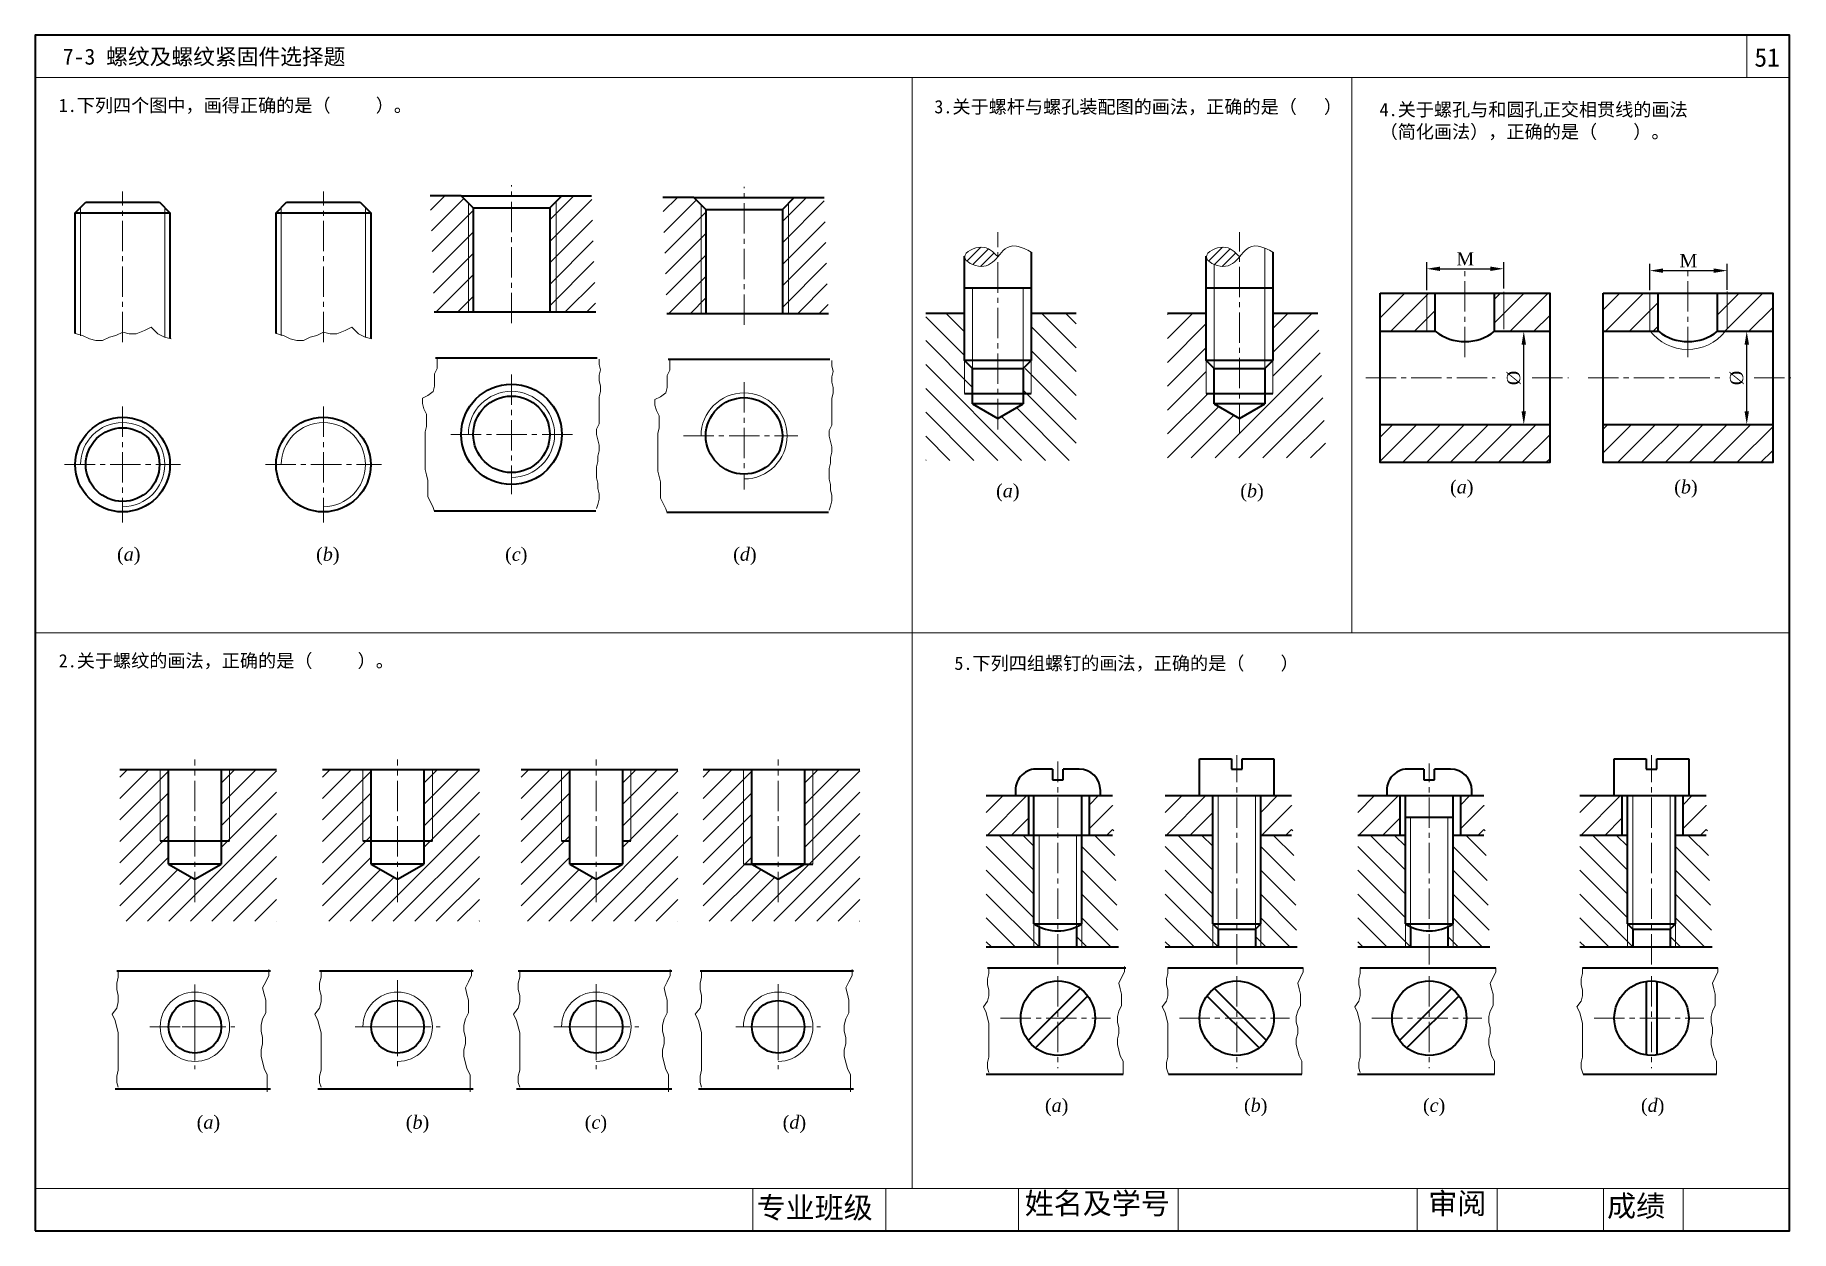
# Model space of a CAD drawing. Header units: millimetres. Extents: x 20 to 350, y 18 to 243.
import ezdxf

# ---------------------------------------------------------------- set-up
doc = ezdxf.new("R2010")
doc.units = ezdxf.units.MM
doc.header["$LTSCALE"] = 0.3
doc.linetypes.add('CENTER2', pattern=[28.575, 19.05, -3.175, 3.175, -3.175])
doc.layers.get('0').update_dxf_attribs({"lineweight": 40})
for name, color, linetype, lineweight in [('剖面线', 7, 'Continuous', 13), ('点画线', 7, 'CENTER2', 15), ('粗线', 7, 'Continuous', 40), ('细线', 7, 'Continuous', 13)]:
    doc.layers.add(name, color=color, linetype=linetype, lineweight=lineweight)
doc.styles.get("Standard").update_dxf_attribs({"font": 'TIMES.TTF'})
doc.dimstyles.new('ISO-25', dxfattribs={"dimtxt": 2.5, "dimasz": 2.5, "dimexe": 1.25, "dimexo": 0.625, "dimtad": 1, "dimdec": 0, "dimtxsty": 'Standard', "dimcen": 2.5, "dimadec": 0, "dimazin": 0, "dimtfac": 1, "dimtdec": 0, "dimtmove": 0, "dimatfit": 3, "dimfxl": 0, "dimarcsym": 0})
pattern_1 = [(45, (104.4255, -103.957), (-2.245064, 2.245064), [])]

msp = doc.modelspace()

# ---------------------------------------------------------------- texts
at = {"layer": '细线', "attachment_point": 1}
for s, insert, char_height, width in [('{\\fSimHei|b0|i0|c134|p2;7-3 螺纹及螺纹紧固件选择题}', (25.09, 240.92), 3, 110), ('{\\fSimSun|b0|i0|c134|p2;51}', (343.31, 241.03), 3.5, 6.2024), ('{\\f宋体|b0|i0|c134|p2;1.下列四个图中，画得正确的是（     ）。}', (24.32, 231.51), 2.5, 110), ('{\\f宋体|b0|i0|c134|p2;3.关于螺杆与螺孔装配图的画法，正确的是（   ）}', (189.04, 231.25), 2.5, 110), ('{\\f宋体|b0|i0|c134|p2;4.关于螺孔与和圆孔正交相贯线的画法\\P（简化画法），正确的是（    ）。}', (272.79, 230.72), 2.5, 150.4994), ('{\\fTimes New Roman|b0|i0|c0|p18;    (\\fTimes New Roman|b0|i1|c0|p18;a\\fTimes New Roman|b0|i0|c0|p18;)                                            (\\fTimes New Roman|b0|i1|c0|p18;b\\fTimes New Roman|b0|i0|c0|p18;)}', (196.88, 159), 2.5, 139.2279), ('{\\f宋体|b0|i0|c134|p18;  \\fTimes New Roman|b0|i0|c0|p18;   (\\fTimes New Roman|b0|i1|c0|p18;a\\fTimes New Roman|b0|i0|c0|p18;)                                        (\\fTimes New Roman|b0|i1|c0|p18;b\\fTimes New Roman|b0|i0|c0|p18;)}', (279.82, 159.73), 2.5, 139.2279), ('{\\fTimes New Roman|b0|i0|c0|p18;   (\\fTimes New Roman|b0|i1|c0|p18;a\\fTimes New Roman|b0|i0|c0|p18;)                                   (\\fTimes New Roman|b0|i1|c0|p18;b\\fTimes New Roman|b0|i0|c0|p18;)                                 (\\fTimes New Roman|b0|i1|c0|p18;c\\fTimes New Roman|b0|i0|c0|p18;)                                         (\\fTimes New Roman|b0|i1|c0|p18;d\\fTimes New Roman|b0|i0|c0|p18;)}', (32.47, 147.06), 2.5, 139.2279), ('{\\f宋体|b0|i0|c134|p2;2.关于螺纹的画法，正确的是（     ）。}', (24.32, 127.01), 2.5, 110), ('{\\f宋体|b0|i0|c134|p2;5.下列四组螺钉的画法，正确的是（    ）}', (192.81, 126.53), 2.5, 150.4994), ('{\\fTimes New Roman|b0|i0|c0|p18;    (\\fTimes New Roman|b0|i1|c0|p18;a\\fTimes New Roman|b0|i0|c0|p18;)                                   (\\fTimes New Roman|b0|i1|c0|p18;b\\fTimes New Roman|b0|i0|c0|p18;)                               (\\fTimes New Roman|b0|i1|c0|p18;c\\fTimes New Roman|b0|i0|c0|p18;)                                       (\\fTimes New Roman|b0|i1|c0|p18;d\\fTimes New Roman|b0|i0|c0|p18;)}', (206.07, 43.37), 2.5, 139.2279), ('{\\fTimes New Roman|b0|i0|c0|p18;    (\\fTimes New Roman|b0|i1|c0|p18;a\\fTimes New Roman|b0|i0|c0|p18;)                                     (\\fTimes New Roman|b0|i1|c0|p18;b\\fTimes New Roman|b0|i0|c0|p18;)                               (\\fTimes New Roman|b0|i1|c0|p18;c\\fTimes New Roman|b0|i0|c0|p18;)                                   (\\fTimes New Roman|b0|i1|c0|p18;d\\fTimes New Roman|b0|i0|c0|p18;)}', (46.51, 40.19), 2.5, 139.2279), ('{\\f仿宋_GB2312|b0|i0|c134|p49;专业班级}', (155.62, 24.85), 4, 23.3701), ('{\\f仿宋_GB2312|b0|i0|c134|p49;姓名及学号}', (206.05, 25.65), 4, 29.8443), ('{\\f仿宋_GB2312|b0|i0|c134|p49;审阅}', (281.95, 25.65), 4, 13.7378), ('{\\f仿宋_GB2312|b0|i0|c134|p49;成绩}', (315.59, 25.18), 4, 13.2641)]:
    msp.add_mtext(s, dxfattribs=dict(at, insert=insert, char_height=char_height, width=width))

# ---------------------------------------------------------------- blocks, each defined once
blk = doc.blocks.new('*D2')
at = {"layer": 'Defpoints', "color": 0}
for p in [(299.92, 187.74), (304.8, 187.74), (304.8, 170.19)]:
    blk.add_point(p, dxfattribs=at)
at = {"layer": '细线', "color": 0, "lineweight": -2}
for p, q in [((304.17, 187.74), (298.67, 187.74)), ((299.92, 172.69), (299.92, 185.24)), ((304.17, 170.19), (298.67, 170.19))]:
    blk.add_line(p, q, dxfattribs=at)
at = {"layer": '细线', "color": 0}
for points in [[(299.5, 185.24), (300.33, 185.24), (299.92, 187.74)], [(299.5, 172.69), (300.33, 172.69), (299.92, 170.19)]]:
    blk.add_solid(points, dxfattribs=at)
at = {"layer": '细线', "color": 0, "insert": (298.04, 178.96), "char_height": 2.5, "attachment_point": 5, "rotation": 90}
blk.add_mtext('%%c', dxfattribs=at)
blk = doc.blocks.new('*D3')
at = {"layer": 'Defpoints', "color": 0}
for p in [(341.86, 187.74), (346.75, 187.74), (346.75, 170.19)]:
    blk.add_point(p, dxfattribs=at)
at = {"layer": '细线', "color": 0, "lineweight": -2}
for p, q in [((346.12, 187.74), (340.61, 187.74)), ((341.86, 172.69), (341.86, 185.24)), ((346.12, 170.19), (340.61, 170.19))]:
    blk.add_line(p, q, dxfattribs=at)
at = {"layer": '细线', "color": 0}
for points in [[(341.45, 185.24), (342.28, 185.24), (341.86, 187.74)], [(341.45, 172.69), (342.28, 172.69), (341.86, 170.19)]]:
    blk.add_solid(points, dxfattribs=at)
at = {"layer": '细线', "color": 0, "insert": (339.99, 178.96), "char_height": 2.5, "attachment_point": 5, "rotation": 90}
blk.add_mtext('%%c', dxfattribs=at)
blk = doc.blocks.new('*D4')
at = {"layer": 'Defpoints', "color": 0}
for p in [(338.17, 199.16), (323.62, 194.88), (338.17, 194.9)]:
    blk.add_point(p, dxfattribs=at)
at = {"layer": '细线', "color": 0, "lineweight": -2}
for p, q in [((323.62, 195.5), (323.62, 200.41)), ((326.12, 199.16), (335.67, 199.16)), ((338.17, 195.53), (338.17, 200.41))]:
    blk.add_line(p, q, dxfattribs=at)
at = {"layer": '细线', "color": 0}
for points in [[(326.12, 199.57), (326.12, 198.74), (323.62, 199.16)], [(335.67, 199.57), (335.67, 198.74), (338.17, 199.16)]]:
    blk.add_solid(points, dxfattribs=at)
at = {"layer": '细线', "color": 0, "insert": (330.9, 201.03), "char_height": 2.5, "attachment_point": 5}
blk.add_mtext('M', dxfattribs=at)
blk = doc.blocks.new('*D5')
at = {"layer": 'Defpoints', "color": 0}
for p in [(296.14, 199.51), (281.67, 194.88), (296.14, 195.17)]:
    blk.add_point(p, dxfattribs=at)
at = {"layer": '细线', "color": 0, "lineweight": -2}
for p, q in [((281.67, 195.5), (281.67, 200.76)), ((284.17, 199.51), (293.64, 199.51)), ((296.14, 195.8), (296.14, 200.76))]:
    blk.add_line(p, q, dxfattribs=at)
at = {"layer": '细线', "color": 0}
for points in [[(284.17, 199.92), (284.17, 199.09), (281.67, 199.51)], [(293.64, 199.92), (293.64, 199.09), (296.14, 199.51)]]:
    blk.add_solid(points, dxfattribs=at)
at = {"layer": '细线', "color": 0, "insert": (288.91, 201.38), "char_height": 2.5, "attachment_point": 5}
blk.add_mtext('M', dxfattribs=at)

# ---------------------------------------------------------------- dimensions: what is measured, and where the dimension line sits
at = {"layer": '细线'}
for base, p1, p2, picture, middle in [((296.14, 199.51), (281.67, 194.88), (296.14, 195.17), '*D5', (288.91, 201.38)), ((338.17, 199.16), (323.62, 194.88), (338.17, 194.9), '*D4', (330.9, 201.03))]:
    dim = msp.add_linear_dim(base=base, p1=p1, p2=p2, text='M', dimstyle='ISO-25', dxfattribs=at)
    dim.commit()
    dim.dimension.update_dxf_attribs({"geometry": picture, "text_midpoint": middle})
for base, p1, p2, picture, middle in [((299.92, 187.74), (304.8, 170.19), (304.8, 187.74), '*D2', (298.04, 178.96)), ((341.86, 187.74), (346.75, 170.19), (346.75, 187.74), '*D3', (339.99, 178.96))]:
    dim = msp.add_linear_dim(base=base, p1=p1, p2=p2, angle=90, text='%%c', dimstyle='ISO-25', dxfattribs=at)
    dim.commit()
    dim.dimension.update_dxf_attribs({"geometry": picture, "text_midpoint": middle})

# ---------------------------------------------------------------- hatches: boundary and pattern name
at = {"layer": '剖面线'}
h = msp.add_hatch(dxfattribs=at)
h.set_pattern_fill('ANSI31', color=256, scale=0.9, style=0)
h.set_pattern_definition([(45, (87.8152, -62.65), (-2.020558, 2.020558), [])])
h.paths.add_polyline_path([(101.4, 211.87), (100.05, 213.22), (94.2, 213.22), (94.96, 191.4), (101.4, 191.4)])
h.paths.add_polyline_path([(102.3, 210.97), (101.4, 211.87), (101.4, 191.4), (102.3, 191.4)])
h.paths.add_polyline_path([(117.6, 211.87), (116.7, 210.97), (116.7, 191.4), (117.6, 191.4)])
h.paths.add_polyline_path([(124.57, 213.22), (118.95, 213.22), (117.6, 211.87), (117.6, 191.4), (125.36, 191.4)])
h = msp.add_hatch(dxfattribs=at)
h.set_pattern_fill('ANSI31', color=256, scale=0.9, style=0)
h.set_pattern_definition([(45, (131.5662, -62.936), (-2.020558, 2.020558), [])])
h.paths.add_polyline_path([(145.15, 211.59), (143.8, 212.94), (137.95, 212.94), (138.71, 191.11), (145.15, 191.11)])
h.paths.add_polyline_path([(146.05, 210.69), (145.15, 211.59), (145.15, 191.11), (146.05, 191.11)])
h.paths.add_polyline_path([(161.35, 211.59), (160.45, 210.69), (160.45, 191.11), (161.35, 191.11)])
h.paths.add_polyline_path([(168.32, 212.94), (162.7, 212.94), (161.35, 211.59), (161.35, 191.11), (169.11, 191.11)])
h = msp.add_hatch(dxfattribs=at)
h.set_pattern_fill('ANSI31', color=256, style=0)
h.set_pattern_definition(pattern_1)
h.paths.add_polyline_path([(281.67, 194.9), (272.92, 194.9), (272.92, 187.74), (281.67, 187.74)])
h.paths.add_polyline_path([(283.28, 194.9), (281.67, 194.9), (281.67, 187.74), (283.28, 187.74)])
h.paths.add_polyline_path([(295.72, 194.9), (294.44, 194.9), (294.44, 187.74), (295.72, 187.74)])
h.paths.add_polyline_path([(304.8, 194.9), (295.72, 194.9), (295.72, 187.74), (304.8, 187.74)])
h.paths.add_polyline_path([(304.8, 170.19), (272.92, 170.19), (272.92, 163.03), (304.8, 163.03)])
h = msp.add_hatch(dxfattribs=at)
h.set_pattern_fill('ANSI31', color=256, style=0)
h.set_pattern_definition(pattern_1)
h.paths.add_polyline_path([(323.62, 194.9), (314.87, 194.9), (314.87, 187.74), (323.62, 187.74)])
h.paths.add_polyline_path([(325.23, 194.9), (323.62, 194.9), (323.62, 187.74), (325.23, 187.74)])
h.paths.add_polyline_path([(337.67, 194.9), (336.39, 194.9), (336.39, 187.74), (337.67, 187.74)])
h.paths.add_polyline_path([(346.75, 194.9), (337.67, 194.9), (337.67, 187.74), (346.75, 187.74)])
h.paths.add_polyline_path([(346.75, 170.19), (314.87, 170.19), (314.87, 163.03), (346.75, 163.03)])
h = msp.add_hatch(dxfattribs=at)
h.set_pattern_fill('ANSI31', color=256, angle=90, style=0)
h.set_pattern_definition([(135, (104.4255, -99.218), (-2.245064, -2.245064), [])])
h.paths.add_polyline_path([(194.71, 182.23), (194.71, 191.15), (187.41, 191.15), (187.41, 163.46), (200.97, 163.46), (200.97, 171.33), (196.22, 174.08), (196.22, 176.07), (194.71, 176.07)])
h.paths.add_polyline_path([(196.22, 180.72), (194.71, 182.23), (194.71, 176.07), (196.22, 176.07)], flags=17)
h.paths.add_polyline_path([(207.23, 180.72), (205.72, 180.72), (205.72, 176.07), (207.23, 176.07)], flags=16)
h.paths.add_polyline_path([(215.7, 191.15), (207.23, 191.15), (207.23, 180.72), (207.23, 176.07), (205.72, 176.07), (205.72, 174.08), (200.97, 171.33), (200.97, 163.46), (215.7, 163.46)])
h = msp.add_hatch(dxfattribs=at)
h.set_pattern_fill('ANSI31', color=256, style=0)
h.set_pattern_definition([(45, (104.4255, -99.218), (-2.245064, 2.245064), [])])
h.paths.add_polyline_path([(240.17, 191.15), (232.88, 191.15), (232.88, 163.92), (246.44, 163.92), (246.44, 171.33), (241.69, 174.08), (241.69, 176.07), (240.17, 176.07), (240.17, 182.23)])
h.paths.add_polyline_path([(261.19, 191.15), (252.7, 191.15), (252.7, 180.72), (252.7, 176.07), (251.19, 176.07), (251.19, 174.08), (246.44, 171.33), (246.44, 163.92), (262.76, 163.92)])
h = msp.add_hatch(dxfattribs=at)
h.set_pattern_fill('ANSI31', color=256, scale=0.9, style=0)
h.set_pattern_definition([(45, (97.8683, -76.5503), (-2.020558, 2.020558), [])])
h.paths.add_polyline_path([(45, 91.87), (43.42, 91.87), (43.42, 105.29), (35.83, 105.29), (35.83, 76.75), (49.95, 76.75), (49.95, 84.64), (45, 87.5)])
h.paths.add_polyline_path([(65.31, 105.29), (56.47, 105.29), (56.47, 91.87), (54.9, 91.87), (54.9, 87.5), (49.95, 84.64), (49.95, 76.75), (65.31, 76.75)])
h.paths.add_polyline_path([(56.47, 105.29), (54.9, 105.29), (54.9, 91.87), (56.47, 91.87)], flags=16)
h.paths.add_polyline_path([(45, 105.29), (43.42, 105.29), (43.42, 91.87), (45, 91.87)], flags=17)
h = msp.add_hatch(dxfattribs=at)
h.set_pattern_fill('ANSI31', color=256, scale=0.9, style=0)
h.set_pattern_definition([(45, (136.0037, -76.5503), (-2.020558, 2.020558), [])])
h.paths.add_polyline_path([(83.13, 91.87), (81.56, 91.87), (81.56, 105.29), (73.96, 105.29), (73.96, 76.75), (88.08, 76.75), (88.08, 84.64), (83.13, 87.5)])
h.paths.add_polyline_path([(103.45, 105.29), (94.61, 105.29), (94.61, 91.87), (93.03, 91.87), (93.03, 87.5), (88.08, 84.64), (88.08, 76.75), (103.45, 76.75)])
h.paths.add_polyline_path([(94.61, 105.29), (93.03, 105.29), (93.03, 91.87), (94.61, 91.87)], flags=16)
h.paths.add_polyline_path([(83.13, 105.29), (81.56, 105.29), (81.56, 91.87), (83.13, 91.87)], flags=17)
h = msp.add_hatch(dxfattribs=at)
h.set_pattern_fill('ANSI31', color=256, scale=0.9, style=0)
h.set_pattern_definition([(45, (173.371, -76.5503), (-2.020558, 2.020558), [])])
h.paths.add_polyline_path([(120.5, 91.87), (118.92, 91.87), (118.92, 105.29), (111.33, 105.29), (111.33, 76.75), (125.45, 76.75), (125.45, 84.64), (120.5, 87.5)])
h.paths.add_polyline_path([(140.81, 105.29), (131.97, 105.29), (131.97, 91.87), (130.4, 91.87), (130.4, 87.5), (125.45, 84.64), (125.45, 76.75), (140.81, 76.75)])
h.paths.add_polyline_path([(131.97, 105.29), (130.4, 105.29), (130.4, 91.87), (131.97, 91.87)], flags=16)
h.paths.add_polyline_path([(120.5, 105.29), (118.92, 105.29), (118.92, 91.87), (120.5, 91.87)], flags=17)
h = msp.add_hatch(dxfattribs=at)
h.set_pattern_fill('ANSI31', color=256, scale=0.9, style=0)
h.set_pattern_definition([(45, (207.5809, -76.5503), (-2.020558, 2.020558), [])])
h.paths.add_polyline_path([(154.71, 91.87), (153.13, 91.87), (153.13, 105.29), (145.54, 105.29), (145.54, 76.75), (159.66, 76.75), (159.66, 84.64), (154.71, 87.5)])
h.paths.add_polyline_path([(175.02, 105.29), (166.18, 105.29), (166.18, 91.87), (164.61, 91.87), (164.61, 87.5), (159.66, 84.64), (159.66, 76.75), (175.02, 76.75)])
h.paths.add_polyline_path([(166.18, 105.29), (164.61, 105.29), (164.61, 91.87), (166.18, 91.87)], flags=16)
h.paths.add_polyline_path([(154.71, 105.29), (153.13, 105.29), (153.13, 91.87), (154.71, 91.87)], flags=17)
h = msp.add_hatch(dxfattribs=at)
h.set_pattern_fill('ANSI31', color=256, style=0)
h.set_pattern_definition([(45, (92.35, -85.5903), (-2.245064, 2.245064), [])])
h.paths.add_polyline_path([(206.73, 100.37), (198.82, 100.37), (198.82, 92.89), (206.73, 92.89)])
h.paths.add_polyline_path([(222.57, 100.37), (218.17, 100.37), (218.17, 92.89), (222.57, 92.89)])
h = msp.add_hatch(dxfattribs=at)
h.set_pattern_fill('ANSI31', color=256, angle=90, style=0)
h.set_pattern_definition([(135, (92.35, -85.5903), (-2.245064, -2.245064), [])])
h.paths.add_polyline_path([(207.78, 92.89), (198.82, 92.89), (198.82, 71.9), (207.78, 71.9), (207.78, 76.23)])
h.paths.add_polyline_path([(222.57, 100.37), (222.57, 92.89), (216.78, 92.89), (216.78, 76.23), (216.78, 71.9), (223.67, 71.9)])
h.paths.add_polyline_path([(216.78, 76.23, -0.033896), (215.78, 75.69), (215.78, 71.9), (216.78, 71.9)])
h.paths.add_polyline_path([(208.78, 75.69, -0.033896), (207.78, 76.23), (207.78, 71.9), (208.78, 71.9)])
h = msp.add_hatch(dxfattribs=at)
h.set_pattern_fill('ANSI31', color=256, angle=90, style=0)
h.set_pattern_definition([(135, (126.003, -85.5903), (-2.245064, -2.245064), [])])
h.paths.add_polyline_path([(241.43, 92.89), (232.48, 92.89), (232.48, 71.9), (241.43, 71.9), (241.43, 76.23)])
h.paths.add_polyline_path([(256.22, 100.37), (256.22, 92.89), (250.43, 92.89), (250.43, 76.23), (250.43, 71.9), (257.32, 71.9)])
h.paths.add_polyline_path([(250.43, 76.23, -0.033896), (249.43, 75.69), (249.43, 71.9), (250.43, 71.9)])
h.paths.add_polyline_path([(242.43, 75.69, -0.033896), (241.43, 76.23), (241.43, 71.9), (242.43, 71.9)])
h = msp.add_hatch(dxfattribs=at)
h.set_pattern_fill('ANSI31', color=256, style=0)
h.set_pattern_definition([(45, (162.2108, -85.5903), (-2.245064, 2.245064), [])])
h.paths.add_polyline_path([(276.59, 100.37), (268.68, 100.37), (268.68, 92.89), (276.59, 92.89)])
h.paths.add_polyline_path([(292.43, 100.37), (288.03, 100.37), (288.03, 92.89), (292.43, 92.89)])
h = msp.add_hatch(dxfattribs=at)
h.set_pattern_fill('ANSI31', color=256, angle=90, style=0)
h.set_pattern_definition([(135, (162.2108, -85.5903), (-2.245064, -2.245064), [])])
h.paths.add_polyline_path([(277.64, 92.89), (268.68, 92.89), (268.68, 71.9), (277.64, 71.9), (277.64, 76.23)])
h.paths.add_polyline_path([(292.43, 100.37), (292.43, 92.89), (286.64, 92.89), (286.64, 76.23), (286.64, 71.9), (293.53, 71.9)])
h.paths.add_polyline_path([(286.64, 76.23, -0.033896), (285.64, 75.69), (285.64, 71.9), (286.64, 71.9)])
h.paths.add_polyline_path([(278.64, 75.69, -0.033896), (277.64, 76.23), (277.64, 71.9), (278.64, 71.9)])
h = msp.add_hatch(dxfattribs=at)
h.set_pattern_fill('ANSI31', color=256, angle=90, style=0)
h.set_pattern_definition([(135, (204.0088, -85.5903), (-2.245064, -2.245064), [])])
h.paths.add_polyline_path([(319.44, 92.89), (310.48, 92.89), (310.48, 71.9), (319.44, 71.9), (319.44, 76.23)])
h.paths.add_polyline_path([(334.23, 100.37), (334.23, 92.89), (328.44, 92.89), (328.44, 76.23), (328.44, 71.9), (335.33, 71.9)])
h.paths.add_polyline_path([(328.44, 76.23, -0.033896), (327.44, 75.69), (327.44, 71.9), (328.44, 71.9)])
h.paths.add_polyline_path([(320.44, 75.69, -0.033896), (319.44, 76.23), (319.44, 71.9), (320.44, 71.9)])
h = msp.add_hatch(dxfattribs=at)
h.set_pattern_fill('ANSI31', color=256, style=0)
h.set_pattern_definition([(45, (204.0088, -85.5903), (-2.245064, 2.245064), [])])
h.paths.add_polyline_path([(318.38, 100.37), (310.48, 100.37), (310.48, 92.89), (318.38, 92.89)])
h.paths.add_polyline_path([(334.23, 100.37), (329.83, 100.37), (329.83, 92.89), (334.23, 92.89)])
at = {"layer": '细线'}
h = msp.add_hatch(dxfattribs=at)
h.set_pattern_fill('ANSI31', color=256, scale=0.4, style=0)
h.set_pattern_definition([(45, (108.0871, -51.338), (-0.8980256, 0.8980256), [])])
edge = h.paths.add_edge_path()
edge.add_spline(control_points=[(200.96, 201.82), (200.09, 202.7), (198.31, 204.48), (192.95, 201.75), (198.26, 199.09), (200.15, 200.77), (200.97, 201.73)], knot_values=[0, 0, 0, 0, 4.388168, 8.965885, 13.465523, 17.940181, 17.940181, 17.940181, 17.940181], degree=3, periodic=0)
edge.add_line((200.97, 201.73), (200.97, 201.81))
h = msp.add_hatch(dxfattribs=at)
h.set_pattern_fill('ANSI31', color=256, scale=0.4, style=0)
h.set_pattern_definition([(45, (153.5554, -51.338), (-0.8980256, 0.8980256), [])])
edge = h.paths.add_edge_path()
edge.add_spline(control_points=[(246.42, 201.82), (245.55, 202.7), (243.77, 204.48), (238.42, 201.75), (243.73, 199.09), (245.62, 200.77), (246.44, 201.73)], knot_values=[0, 0, 0, 0, 4.388168, 8.965885, 13.465523, 17.940181, 17.940181, 17.940181, 17.940181], degree=3, periodic=0)
edge.add_line((246.44, 201.73), (246.44, 201.81))

# ---------------------------------------------------------------- linework, layer by layer
for p, q in [((211.28, 105.37), (208.02, 105.37)), ((211.28, 105.37), (211.28, 103.37)), ((211.28, 103.37), (213.28, 103.37)), ((216.28, 105.37), (213.28, 105.37)), ((213.28, 103.37), (213.28, 105.37)), ((281.14, 105.37), (277.88, 105.37)), ((281.14, 105.37), (281.14, 103.37)), ((281.14, 103.37), (283.14, 103.37)), ((286.14, 105.37), (283.14, 105.37)), ((283.14, 103.37), (283.14, 105.37)), ((204.28, 101.38), (204.28, 100.37)), ((212.28, 100.37), (220.28, 100.37)), ((220.28, 100.37), (220.28, 101.4)), ((274.14, 101.38), (274.14, 100.37)), ((282.14, 100.37), (290.14, 100.37)), ((290.14, 100.37), (290.14, 101.4))]:
    msp.add_line(p, q)
msp.add_lwpolyline([(19.89, 18.48), (349.89, 18.48), (349.89, 243.48), (19.89, 243.48)], close=True)
for centre, start, end in [((208.28, 101.38), 86.2449, 180), ((216.28, 101.37), 0, 90), ((278.14, 101.38), 86.2449, 180), ((286.14, 101.37), 0, 90)]:
    msp.add_arc(centre, 4, start, end)
at = {"layer": '剖面线'}
msp.add_line((232.64, 92.89), (240.12, 100.37), dxfattribs=at)
at = {"layer": '点画线'}
for p, q in [((109.5, 189.27), (109.5, 215.22)), ((153.25, 188.98), (153.25, 214.94)), ((36.35, 185.67), (36.35, 214.02)), ((74.12, 185.67), (74.12, 214.02)), ((200.97, 169.29), (200.97, 206.42)), ((246.44, 168.45), (246.44, 206.42)), ((288.86, 182.87), (288.86, 199.51)), ((330.81, 182.87), (330.81, 199.51)), ((109.5, 179.61), (109.5, 157.1)), ((270.18, 178.96), (294.52, 178.96)), ((301.51, 178.96), (308.31, 178.96)), ((312.03, 178.96), (337.34, 178.96)), ((343.24, 178.96), (350.16, 178.96)), ((153.25, 178.16), (153.25, 157.96)), ((36.35, 173.57), (36.35, 151.75)), ((74.12, 173.57), (74.12, 151.75)), ((98.1, 168.35), (121.2, 168.35)), ((141.85, 168.06), (163.35, 168.06)), ((25.44, 162.66), (47.26, 162.66)), ((63.21, 162.66), (85.03, 162.66)), ((49.95, 80.32), (49.95, 107.2)), ((88.08, 80.32), (88.08, 107.2)), ((125.45, 80.32), (125.45, 107.2)), ((159.66, 80.32), (159.66, 107.2)), ((212.28, 68.61), (212.28, 106.77)), ((245.93, 68.61), (245.93, 107.97)), ((282.14, 68.61), (282.14, 106.43)), ((323.94, 68.61), (323.94, 107.97)), ((212.28, 66.4), (212.28, 49.08)), ((245.93, 66.4), (245.93, 49.08)), ((282.14, 66.4), (282.14, 49.08)), ((323.94, 66.4), (323.94, 49.08)), ((49.95, 64.85), (49.95, 48.9)), ((88.08, 65.65), (88.08, 48.51)), ((125.45, 64.87), (125.45, 48.88)), ((159.66, 64.87), (159.66, 48.88)), ((41.46, 56.88), (57.44, 56.88)), ((80.09, 56.88), (96.07, 56.88)), ((117.46, 56.88), (133.44, 56.88)), ((151.67, 56.88), (167.65, 56.88)), ((201.5, 58.5), (222.16, 58.5)), ((235.15, 58.5), (255.82, 58.5)), ((271.36, 58.5), (292.02, 58.5)), ((313.16, 58.5), (333.82, 58.5))]:
    msp.add_line(p, q, dxfattribs=at)
at = {"layer": '粗线'}
for p, q in [((27.44, 210.04), (29.42, 212.02)), ((29.42, 212.02), (43.28, 212.02)), ((43.28, 212.02), (45.26, 210.04)), ((65.21, 210.04), (67.19, 212.02)), ((67.19, 212.02), (81.05, 212.02)), ((81.05, 212.02), (83.03, 210.04)), ((100.05, 213.22), (94.2, 213.22)), ((100.05, 213.22), (102.3, 210.97)), ((100.05, 213.22), (118.95, 213.22)), ((116.7, 210.97), (118.95, 213.22)), ((118.95, 213.22), (124.57, 213.22)), ((143.8, 212.94), (137.95, 212.94)), ((143.8, 212.94), (162.7, 212.94)), ((143.8, 212.94), (146.05, 210.69)), ((160.45, 210.69), (162.7, 212.94)), ((162.7, 212.94), (168.32, 212.94)), ((27.44, 187.3), (27.44, 210.04)), ((27.44, 210.04), (45.26, 210.04)), ((45.26, 210.04), (45.26, 186.37)), ((65.21, 210.04), (83.03, 210.04)), ((65.21, 187.3), (65.21, 210.04)), ((83.03, 210.04), (83.03, 186.37)), ((102.3, 210.97), (102.3, 191.4)), ((102.3, 210.97), (116.7, 210.97)), ((116.7, 210.97), (116.7, 191.4)), ((146.05, 210.69), (160.45, 210.69)), ((146.05, 210.69), (146.05, 191.11)), ((160.45, 210.69), (160.45, 191.11)), ((194.71, 182.23), (194.71, 201.9)), ((207.23, 202.65), (207.23, 182.23)), ((240.17, 182.23), (240.17, 201.9)), ((252.7, 202.65), (252.7, 182.23)), ((194.71, 195.91), (207.23, 195.91)), ((240.17, 195.91), (252.7, 195.91)), ((283.28, 187.74), (283.28, 194.9)), ((294.44, 187.74), (294.44, 194.9)), ((325.23, 187.74), (325.23, 194.9)), ((336.39, 187.74), (336.39, 194.9)), ((94.96, 191.4), (125.36, 191.4)), ((138.71, 191.11), (169.11, 191.11)), ((187.41, 191.15), (194.71, 191.15)), ((207.23, 191.15), (215.72, 191.15)), ((232.88, 191.15), (240.17, 191.15)), ((252.7, 191.15), (261.19, 191.15)), ((272.92, 187.74), (283.28, 187.74)), ((294.44, 187.74), (304.8, 187.74)), ((314.87, 187.74), (325.23, 187.74)), ((336.39, 187.74), (346.75, 187.74)), ((95.22, 182.77), (125.61, 182.77)), ((138.97, 182.49), (169.36, 182.49)), ((196.22, 180.72), (194.71, 182.23)), ((207.23, 182.23), (194.71, 182.23)), ((205.72, 180.72), (207.23, 182.23)), ((241.69, 180.72), (240.17, 182.23)), ((252.7, 182.23), (240.17, 182.23)), ((251.19, 180.72), (252.7, 182.23)), ((196.22, 174.08), (196.22, 180.72)), ((196.22, 180.72), (205.72, 180.72)), ((205.72, 180.72), (205.72, 174.08)), ((241.69, 174.08), (241.69, 180.72)), ((241.69, 180.72), (251.19, 180.72)), ((251.19, 180.72), (251.19, 174.08)), ((194.71, 176.07), (207.23, 176.07)), ((240.17, 176.07), (252.7, 176.07)), ((196.22, 174.08), (200.97, 171.33)), ((205.72, 174.08), (196.22, 174.08)), ((200.97, 171.33), (205.72, 174.08)), ((241.69, 174.08), (246.44, 171.33)), ((251.19, 174.08), (241.69, 174.08)), ((246.44, 171.33), (251.19, 174.08)), ((272.92, 170.19), (304.8, 170.19)), ((314.87, 170.19), (346.75, 170.19)), ((94.96, 153.98), (125.36, 153.98)), ((138.71, 153.7), (169.11, 153.7)), ((238.93, 100.37), (238.93, 107.3)), ((238.93, 107.3), (244.93, 107.3)), ((244.93, 107.3), (244.93, 105.37)), ((246.93, 107.3), (252.93, 107.3)), ((246.93, 105.37), (246.93, 107.3)), ((252.93, 107.3), (252.93, 100.37)), ((316.94, 100.37), (316.94, 107.3)), ((316.94, 107.3), (322.94, 107.3)), ((322.94, 107.3), (322.94, 105.37)), ((324.94, 105.37), (324.94, 107.3)), ((324.94, 107.3), (330.94, 107.3)), ((330.94, 107.3), (330.94, 100.37)), ((35.83, 105.29), (65.31, 105.29)), ((45, 87.5), (45, 105.29)), ((45, 105.29), (54.9, 105.29)), ((54.9, 105.29), (54.9, 87.5)), ((73.96, 105.29), (103.45, 105.29)), ((83.13, 87.5), (83.13, 105.29)), ((83.13, 105.29), (93.03, 105.29)), ((93.03, 105.29), (93.03, 87.5)), ((111.33, 105.29), (140.81, 105.29)), ((120.5, 87.5), (120.5, 105.29)), ((120.5, 105.29), (130.4, 105.29)), ((130.4, 105.29), (130.4, 87.5)), ((145.54, 105.29), (175.02, 105.29)), ((154.71, 87.5), (154.71, 105.29)), ((154.71, 105.29), (164.61, 105.29)), ((164.61, 105.29), (164.61, 87.5)), ((244.93, 105.37), (246.93, 105.37)), ((322.94, 105.37), (324.94, 105.37)), ((198.82, 100.37), (222.57, 100.37)), ((206.73, 100.31), (206.73, 92.86)), ((207.78, 76.23), (207.78, 100.37)), ((216.78, 76.23), (216.78, 100.37)), ((218.17, 100.37), (218.17, 92.89)), ((232.48, 100.37), (256.22, 100.37)), ((241.43, 76.23), (241.43, 100.37)), ((250.43, 76.23), (250.43, 100.37)), ((268.68, 100.37), (292.43, 100.37)), ((276.59, 100.31), (276.59, 92.86)), ((277.64, 76.23), (277.64, 100.37)), ((286.64, 76.23), (286.64, 100.37)), ((288.03, 100.37), (288.03, 92.89)), ((310.48, 100.37), (334.23, 100.37)), ((318.38, 100.31), (318.38, 92.86)), ((319.44, 76.23), (319.44, 100.37)), ((328.44, 76.23), (328.44, 100.37)), ((329.83, 100.37), (329.83, 92.89)), ((277.67, 96.3), (286.65, 96.3)), ((222.57, 92.89), (198.82, 92.89)), ((241.43, 92.89), (232.48, 92.89)), ((256.22, 92.89), (250.43, 92.89)), ((277.64, 92.89), (268.68, 92.89)), ((292.43, 92.89), (286.64, 92.89)), ((319.44, 92.89), (310.48, 92.89)), ((334.23, 92.89), (328.44, 92.89)), ((43.42, 91.87), (56.47, 91.87)), ((81.56, 91.87), (94.61, 91.87)), ((118.92, 91.87), (120.5, 91.87)), ((130.4, 91.87), (131.97, 91.87)), ((54.9, 87.5), (45, 87.5)), ((45, 87.5), (49.95, 84.64)), ((49.95, 84.64), (54.9, 87.5)), ((83.13, 87.5), (88.08, 84.64)), ((93.03, 87.5), (83.13, 87.5)), ((88.08, 84.64), (93.03, 87.5)), ((130.4, 87.5), (120.5, 87.5)), ((120.5, 87.5), (125.45, 84.64)), ((125.45, 84.64), (130.4, 87.5)), ((153.13, 87.5), (166.18, 87.5)), ((164.61, 87.5), (154.71, 87.5)), ((154.71, 87.5), (159.66, 84.64)), ((159.66, 84.64), (164.61, 87.5)), ((207.78, 76.23), (216.78, 76.23)), ((241.43, 76.23), (250.43, 76.23)), ((241.43, 76.23), (242.43, 75.23)), ((249.43, 75.23), (250.43, 76.23)), ((277.64, 76.23), (286.64, 76.23)), ((319.44, 76.23), (328.44, 76.23)), ((319.44, 76.23), (320.44, 75.23)), ((327.44, 75.23), (328.44, 76.23)), ((208.78, 75.69), (208.78, 71.9)), ((215.78, 75.69), (215.78, 71.9)), ((242.43, 75.23), (249.43, 75.23)), ((242.43, 75.23), (242.43, 71.9)), ((249.43, 75.23), (249.43, 71.9)), ((278.64, 75.69), (278.64, 71.9)), ((285.64, 75.69), (285.64, 71.9)), ((320.44, 75.23), (320.44, 71.9)), ((320.44, 75.23), (327.44, 75.23)), ((327.44, 75.23), (327.44, 71.9)), ((198.82, 71.9), (223.67, 71.9)), ((232.48, 71.9), (257.32, 71.9)), ((268.68, 71.9), (293.53, 71.9)), ((310.48, 71.9), (335.33, 71.9)), ((35.24, 67.4), (64.14, 67.4)), ((73.38, 67.4), (102.28, 67.4)), ((110.75, 67.4), (139.65, 67.4)), ((144.96, 67.4), (173.86, 67.4)), ((199.05, 67.98), (225.06, 67.98)), ((232.96, 67.98), (258.45, 67.98)), ((269.17, 67.98), (294.66, 67.98)), ((310.97, 67.98), (336.45, 67.98)), ((216.47, 64.11), (206.67, 54.31)), ((241.74, 64.11), (251.54, 54.31)), ((286.33, 64.11), (276.53, 54.31)), ((322.94, 65.43), (322.94, 51.58)), ((324.94, 65.43), (324.94, 51.58)), ((217.89, 62.7), (208.09, 52.9)), ((240.33, 62.7), (250.13, 52.9)), ((287.75, 62.7), (277.95, 52.9)), ((198.78, 47.99), (224.53, 47.99)), ((233.06, 47.99), (258.19, 47.99)), ((268.64, 47.99), (294.39, 47.99)), ((311.07, 47.99), (336.19, 47.99)), ((34.95, 45.2), (64.14, 45.2)), ((73.09, 45.2), (102.28, 45.2)), ((110.45, 45.2), (139.65, 45.2)), ((144.66, 45.2), (173.86, 45.2))]:
    msp.add_line(p, q, dxfattribs=at)
for points in [[(272.92, 194.9), (304.8, 194.9), (304.8, 163.03), (272.92, 163.03)], [(314.87, 194.9), (346.75, 194.9), (346.75, 163.03), (314.87, 163.03)]]:
    msp.add_lwpolyline(points, close=True, dxfattribs=at)
for centre, radius in [((109.5, 168.35), 9.45), ((109.5, 168.35), 7.2), ((153.25, 168.06), 7.2), ((36.35, 162.66), 8.91), ((36.35, 162.66), 6.93), ((74.12, 162.66), 8.91), ((212.28, 58.5), 7), ((245.93, 58.5), 7), ((282.14, 58.5), 7), ((323.94, 58.5), 7), ((49.95, 56.88), 4.95), ((88.08, 56.88), 4.95), ((125.45, 56.88), 4.95), ((159.66, 56.88), 4.95)]:
    msp.add_circle(centre, radius, dxfattribs=at)
for centre, radius, start, end in [((288.86, 194.8), 9, 231.6911, 308.3089), ((330.81, 194.8), 9, 231.6911, 308.3089), ((212.28, 83.33), 8.4, 237.6168, 302.3832), ((282.14, 83.33), 8.4, 237.6168, 302.3832)]:
    msp.add_arc(centre, radius, start, end, dxfattribs=at)
at = {"layer": '细线'}
for p, q in [((341.89, 235.48), (341.89, 243.48)), ((19.89, 235.48), (349.89, 235.48)), ((19.89, 235.48), (129.89, 235.48)), ((129.89, 235.48), (239.89, 235.48)), ((184.89, 235.48), (184.89, 26.48)), ((267.58, 130.98), (267.58, 235.48)), ((101.4, 191.4), (101.4, 211.87)), ((117.93, 212.2), (117.93, 191.4)), ((145.15, 191.11), (145.15, 211.59)), ((161.6, 211.83), (161.6, 191.11)), ((28.43, 211.03), (28.43, 186.86)), ((44.27, 211.03), (44.27, 186.62)), ((66.2, 211.03), (66.2, 186.86)), ((82.04, 211.03), (82.04, 186.62)), ((251.19, 180.72), (251.19, 203.4)), ((241.69, 180.72), (241.69, 200.32)), ((196.22, 180.72), (196.22, 195.91)), ((205.72, 180.72), (205.72, 195.91)), ((281.67, 194.88), (281.67, 187.86)), ((296.14, 195.17), (296.14, 188.15)), ((323.62, 194.88), (323.62, 187.86)), ((338.17, 195.26), (338.17, 188.24)), ((40.44, 187.89), (41.69, 188.52)), ((41.69, 188.52), (42.95, 187.26)), ((78.21, 187.89), (79.46, 188.52)), ((79.46, 188.52), (80.72, 187.26)), ((194.71, 191.15), (194.71, 182.23)), ((207.23, 176.07), (207.23, 191.15)), ((240.17, 191.15), (240.17, 182.23)), ((252.7, 176.07), (252.7, 191.15)), ((27.44, 187.3), (28.83, 186.95)), ((28.83, 186.95), (30.09, 186.32)), ((30.09, 186.32), (31.34, 186.01)), ((31.34, 186.01), (32.59, 186.01)), ((32.59, 186.01), (33.85, 186.64)), ((33.85, 186.64), (35.1, 186.95)), ((35.1, 186.95), (36.36, 187.58)), ((36.36, 187.58), (37.61, 187.26)), ((37.61, 187.26), (38.87, 187.26)), ((38.87, 187.26), (40.44, 187.89)), ((42.95, 187.26), (44.2, 186.64)), ((44.2, 186.64), (45.46, 186.32)), ((65.21, 187.3), (66.6, 186.95)), ((66.6, 186.95), (67.86, 186.32)), ((67.86, 186.32), (69.11, 186.01)), ((69.11, 186.01), (70.37, 186.01)), ((70.37, 186.01), (71.62, 186.64)), ((71.62, 186.64), (72.87, 186.95)), ((72.87, 186.95), (74.13, 187.58)), ((74.13, 187.58), (75.38, 187.26)), ((75.38, 187.26), (76.64, 187.26)), ((76.64, 187.26), (78.21, 187.89)), ((80.72, 187.26), (81.97, 186.64)), ((81.97, 186.64), (83.23, 186.32)), ((95.53, 182.77), (95.53, 180.74)), ((126, 182.52), (126, 181.5)), ((139.28, 182.49), (139.28, 180.46)), ((169.75, 182.23), (169.75, 181.22)), ((194.71, 182.23), (194.71, 176.07)), ((240.17, 182.23), (240.17, 176.07)), ((95.53, 180.74), (95.03, 179.73)), ((95.03, 179.73), (95.03, 177.45)), ((126, 181.5), (126.25, 180.49)), ((126.25, 180.49), (126, 179.48)), ((126, 179.48), (126, 178.46)), ((126, 178.46), (126.25, 177.45)), ((139.28, 180.46), (138.78, 179.44)), ((138.78, 179.44), (138.78, 177.16)), ((169.75, 181.22), (170, 180.2)), ((170, 180.2), (169.75, 179.19)), ((169.75, 179.19), (169.75, 178.17)), ((93.76, 175.67), (92.74, 175.16)), ((92.74, 175.16), (92.74, 174.15)), ((94.77, 176.43), (93.76, 175.67)), ((95.03, 177.45), (94.77, 176.43)), ((126.25, 176.43), (126, 175.42)), ((126, 175.42), (126, 170.35)), ((126.25, 177.45), (126.25, 176.43)), ((137.51, 175.39), (136.49, 174.88)), ((138.52, 176.15), (137.51, 175.39)), ((138.78, 177.16), (138.52, 176.15)), ((169.75, 178.17), (170, 177.16)), ((170, 176.15), (169.75, 175.13)), ((169.75, 175.13), (169.75, 170.06)), ((170, 177.16), (170, 176.15)), ((92.74, 174.15), (93, 173.14)), ((93, 173.14), (93.5, 172.12)), ((93.5, 172.12), (93.5, 169.84)), ((136.49, 174.88), (136.49, 173.86)), ((136.49, 173.86), (136.75, 172.85)), ((136.75, 172.85), (137.25, 171.84)), ((137.25, 171.84), (137.25, 169.55)), ((93.5, 169.84), (93.25, 168.82)), ((93.25, 168.82), (93.25, 161.72)), ((126, 170.35), (125.49, 169.33)), ((125.49, 169.33), (125.49, 168.32)), ((137.25, 169.55), (137, 168.54)), ((137, 168.54), (137, 161.44)), ((169.75, 170.06), (169.24, 169.05)), ((169.24, 169.05), (169.24, 168.03)), ((125.49, 168.32), (126, 166.29)), ((126, 165.27), (125.74, 164.26)), ((126, 166.29), (126, 165.27)), ((169.24, 168.03), (169.75, 166)), ((169.75, 166), (169.75, 164.99)), ((125.74, 163.25), (125.49, 162.23)), ((125.49, 162.23), (125.49, 160.2)), ((125.74, 164.26), (125.74, 163.25)), ((169.49, 162.96), (169.24, 161.94)), ((169.24, 161.94), (169.24, 159.92)), ((169.75, 164.99), (169.49, 163.97)), ((169.49, 163.97), (169.49, 162.96)), ((93.25, 161.72), (93.5, 160.71)), ((93.5, 160.71), (93.76, 159.69)), ((93.76, 159.69), (93.76, 156.65)), ((125.49, 160.2), (125.74, 159.19)), ((125.74, 159.19), (125.74, 158.17)), ((137, 161.44), (137.25, 160.42)), ((137.25, 160.42), (137.51, 159.41)), ((137.51, 159.41), (137.51, 156.37)), ((169.24, 159.92), (169.49, 158.9)), ((169.49, 158.9), (169.49, 157.89)), ((93.76, 156.65), (94.77, 154.62)), ((125.74, 158.17), (126, 157.16)), ((126, 156.14), (125.74, 155.13)), ((126, 157.16), (126, 156.14)), ((137.51, 156.37), (138.52, 154.34)), ((169.49, 157.89), (169.75, 156.87)), ((169.75, 155.86), (169.49, 154.84)), ((169.75, 156.87), (169.75, 155.86)), ((94.77, 154.62), (95.03, 153.86)), ((125.74, 155.13), (125.49, 154.37)), ((138.52, 154.34), (138.78, 153.58)), ((169.49, 154.84), (169.24, 154.08)), ((19.89, 130.98), (349.89, 130.98)), ((43.42, 105.29), (43.42, 91.87)), ((56.47, 91.87), (56.47, 105.29)), ((81.56, 105.29), (81.56, 91.87)), ((94.61, 91.87), (94.61, 105.29)), ((118.92, 105.29), (118.92, 91.87)), ((131.97, 91.87), (131.97, 105.29)), ((153.13, 105.29), (153.13, 87.5)), ((166.18, 87.5), (166.18, 105.29)), ((232.48, 97.21), (235.63, 100.37)), ((242.43, 75.23), (242.43, 100.37)), ((249.43, 75.23), (249.43, 100.37)), ((250.43, 97.21), (253.59, 100.37)), ((320.44, 75.23), (320.44, 100.37)), ((327.44, 75.23), (327.44, 100.37)), ((237.13, 92.89), (241.43, 97.19)), ((250.43, 92.72), (256.22, 98.51)), ((278.64, 75.69), (278.64, 96.3)), ((285.64, 75.69), (285.64, 96.3)), ((208.78, 75.69), (208.78, 92.89)), ((215.78, 75.69), (215.78, 92.89)), ((255.09, 92.89), (256.22, 94.02)), ((207.78, 76.23), (207.78, 71.9)), ((216.78, 76.23), (216.78, 71.9)), ((241.43, 76.23), (241.43, 71.9)), ((250.43, 76.23), (250.43, 71.9)), ((277.64, 76.23), (277.64, 71.9)), ((286.64, 76.23), (286.64, 71.9)), ((319.44, 76.23), (319.44, 71.9)), ((328.44, 76.23), (328.44, 71.9)), ((35.53, 66.24), (35.24, 65.07)), ((35.53, 67.4), (35.53, 66.24)), ((63.85, 66.53), (63.27, 65.36)), ((63.85, 67.69), (63.85, 66.53)), ((73.67, 66.24), (73.38, 65.07)), ((73.67, 67.4), (73.67, 66.24)), ((101.99, 66.53), (101.4, 65.36)), ((101.99, 67.69), (101.99, 66.53)), ((111.04, 66.24), (110.75, 65.07)), ((111.04, 67.4), (111.04, 66.24)), ((139.35, 66.53), (138.77, 65.36)), ((139.35, 67.69), (139.35, 66.53)), ((145.25, 66.24), (144.96, 65.07)), ((145.25, 67.4), (145.25, 66.24)), ((173.56, 66.53), (172.98, 65.36)), ((173.56, 67.69), (173.56, 66.53)), ((199.31, 66.93), (199.05, 65.88)), ((199.31, 67.98), (199.31, 66.93)), ((224.27, 66.14), (223.74, 65.09)), ((224.79, 67.19), (224.27, 66.14)), ((224.79, 68.24), (224.79, 67.19)), ((232.96, 66.93), (232.7, 65.88)), ((232.96, 67.98), (232.96, 66.93)), ((257.92, 66.14), (257.4, 65.09)), ((258.45, 67.19), (257.92, 66.14)), ((258.45, 67.98), (258.45, 67.19)), ((269.17, 66.93), (268.91, 65.88)), ((269.17, 67.98), (269.17, 66.93)), ((294.13, 66.14), (293.6, 65.09)), ((294.66, 67.19), (294.13, 66.14)), ((294.66, 67.98), (294.66, 67.19)), ((310.97, 66.93), (310.71, 65.88)), ((310.97, 67.98), (310.97, 66.93)), ((335.93, 66.14), (335.4, 65.09)), ((336.45, 67.19), (335.93, 66.14)), ((336.45, 67.98), (336.45, 67.19)), ((35.24, 65.07), (35.24, 63.9)), ((35.24, 63.9), (35.53, 62.74)), ((63.27, 65.36), (62.68, 64.19)), ((62.68, 64.19), (62.98, 63.03)), ((62.98, 63.03), (63.27, 61.86)), ((73.38, 65.07), (73.38, 63.9)), ((73.38, 63.9), (73.67, 62.74)), ((101.4, 65.36), (100.82, 64.19)), ((100.82, 64.19), (101.11, 63.03)), ((101.11, 63.03), (101.4, 61.86)), ((110.75, 65.07), (110.75, 63.9)), ((110.75, 63.9), (111.04, 62.74)), ((138.77, 65.36), (138.19, 64.19)), ((138.19, 64.19), (138.48, 63.03)), ((138.48, 63.03), (138.77, 61.86)), ((144.96, 65.07), (144.96, 63.9)), ((144.96, 63.9), (145.25, 62.74)), ((172.98, 65.36), (172.4, 64.19)), ((172.4, 64.19), (172.69, 63.03)), ((172.69, 63.03), (172.98, 61.86)), ((199.05, 65.88), (199.05, 64.83)), ((199.05, 64.83), (199.31, 63.78)), ((199.31, 63.78), (199.31, 62.73)), ((223.74, 65.09), (224.01, 64.04)), ((224.01, 64.04), (224.27, 62.99)), ((224.27, 62.99), (224.27, 60.89)), ((232.7, 65.88), (232.7, 64.83)), ((232.7, 64.83), (232.96, 63.78)), ((232.96, 63.78), (232.96, 62.73)), ((257.4, 65.09), (257.66, 64.04)), ((257.66, 64.04), (257.92, 62.99)), ((257.92, 62.99), (257.92, 60.89)), ((268.91, 65.88), (268.91, 64.83)), ((268.91, 64.83), (269.17, 63.78)), ((269.17, 63.78), (269.17, 62.73)), ((293.6, 65.09), (293.87, 64.04)), ((293.87, 64.04), (294.13, 62.99)), ((294.13, 62.99), (294.13, 60.89)), ((310.71, 65.88), (310.71, 64.83)), ((310.71, 64.83), (310.97, 63.78)), ((310.97, 63.78), (310.97, 62.73)), ((335.4, 65.09), (335.67, 64.04)), ((335.67, 64.04), (335.93, 62.99)), ((335.93, 62.99), (335.93, 60.89)), ((35.24, 60.4), (34.37, 59.24)), ((35.53, 61.57), (35.24, 60.4)), ((35.53, 62.74), (35.53, 61.57)), ((49.95, 60.37), (49.95, 53.65)), ((63.27, 59.53), (62.68, 58.36)), ((63.27, 61.86), (63.27, 59.53)), ((73.38, 60.4), (72.5, 59.24)), ((73.67, 61.57), (73.38, 60.4)), ((73.67, 62.74), (73.67, 61.57)), ((88.08, 60.37), (88.08, 53.65)), ((101.4, 59.53), (100.82, 58.36)), ((101.4, 61.86), (101.4, 59.53)), ((110.75, 60.4), (109.87, 59.24)), ((111.04, 61.57), (110.75, 60.4)), ((111.04, 62.74), (111.04, 61.57)), ((125.45, 60.37), (125.45, 53.65)), ((138.77, 59.53), (138.19, 58.36)), ((138.77, 61.86), (138.77, 59.53)), ((144.96, 60.4), (144.08, 59.24)), ((145.25, 61.57), (144.96, 60.4)), ((145.25, 62.74), (145.25, 61.57)), ((159.66, 60.37), (159.66, 53.65)), ((172.98, 59.53), (172.4, 58.36)), ((172.98, 61.86), (172.98, 59.53)), ((199.05, 61.68), (198.26, 60.63)), ((198.26, 60.63), (198.78, 59.58)), ((198.78, 59.58), (199.31, 57.48)), ((199.31, 62.73), (199.05, 61.68)), ((223.74, 59.84), (223.48, 58.79)), ((224.27, 60.89), (223.74, 59.84)), ((232.7, 61.68), (231.91, 60.63)), ((231.91, 60.63), (232.44, 59.58)), ((232.44, 59.58), (232.96, 57.48)), ((232.96, 62.73), (232.7, 61.68)), ((257.4, 59.84), (257.13, 58.79)), ((257.92, 60.89), (257.4, 59.84)), ((268.91, 61.68), (268.12, 60.63)), ((268.12, 60.63), (268.64, 59.58)), ((268.64, 59.58), (269.17, 57.48)), ((269.17, 62.73), (268.91, 61.68)), ((293.6, 59.84), (293.34, 58.79)), ((294.13, 60.89), (293.6, 59.84)), ((310.71, 61.68), (309.92, 60.63)), ((309.92, 60.63), (310.44, 59.58)), ((310.44, 59.58), (310.97, 57.48)), ((310.97, 62.73), (310.71, 61.68)), ((335.4, 59.84), (335.14, 58.79)), ((335.93, 60.89), (335.4, 59.84)), ((34.37, 59.24), (34.95, 58.07)), ((34.95, 58.07), (35.53, 55.74)), ((47.53, 56.88), (52.63, 56.88)), ((62.68, 58.36), (62.39, 57.2)), ((62.39, 57.2), (62.39, 56.03)), ((72.5, 59.24), (73.09, 58.07)), ((73.09, 58.07), (73.67, 55.74)), ((85.66, 56.88), (90.77, 56.88)), ((100.82, 58.36), (100.53, 57.2)), ((100.53, 57.2), (100.53, 56.03)), ((109.87, 59.24), (110.45, 58.07)), ((110.45, 58.07), (111.04, 55.74)), ((123.03, 56.88), (128.14, 56.88)), ((138.19, 58.36), (137.9, 57.2)), ((137.9, 57.2), (137.9, 56.03)), ((144.08, 59.24), (144.66, 58.07)), ((144.66, 58.07), (145.25, 55.74)), ((157.24, 56.88), (162.35, 56.88)), ((172.4, 58.36), (172.1, 57.2)), ((172.1, 57.2), (172.1, 56.03)), ((199.31, 57.48), (199.31, 51.18)), ((223.48, 58.79), (223.48, 57.74)), ((223.48, 57.74), (223.74, 56.69)), ((223.74, 56.69), (223.74, 55.64)), ((232.96, 57.48), (232.96, 51.18)), ((257.13, 58.79), (257.13, 57.74)), ((257.13, 57.74), (257.4, 56.69)), ((257.4, 56.69), (257.4, 55.64)), ((269.17, 57.48), (269.17, 51.18)), ((293.34, 58.79), (293.34, 57.74)), ((293.34, 57.74), (293.6, 56.69)), ((293.6, 56.69), (293.6, 55.64)), ((310.97, 57.48), (310.97, 51.18)), ((335.14, 58.79), (335.14, 57.74)), ((335.14, 57.74), (335.4, 56.69)), ((335.4, 56.69), (335.4, 55.64)), ((35.53, 55.74), (35.53, 48.74)), ((62.39, 56.03), (62.68, 54.86)), ((62.68, 53.7), (62.39, 52.53)), ((62.68, 54.86), (62.68, 53.7)), ((73.67, 55.74), (73.67, 48.74)), ((100.53, 56.03), (100.82, 54.86)), ((100.82, 53.7), (100.53, 52.53)), ((100.82, 54.86), (100.82, 53.7)), ((111.04, 55.74), (111.04, 48.74)), ((137.9, 56.03), (138.19, 54.86)), ((138.19, 53.7), (137.9, 52.53)), ((138.19, 54.86), (138.19, 53.7)), ((145.25, 55.74), (145.25, 48.74)), ((172.1, 56.03), (172.4, 54.86)), ((172.4, 53.7), (172.1, 52.53)), ((172.4, 54.86), (172.4, 53.7)), ((223.74, 55.64), (223.48, 54.59)), ((223.48, 54.59), (223.48, 53.54)), ((223.48, 53.54), (224.01, 51.44)), ((257.4, 55.64), (257.13, 54.59)), ((257.13, 54.59), (257.13, 53.54)), ((257.13, 53.54), (257.66, 51.44)), ((293.6, 55.64), (293.34, 54.59)), ((293.34, 54.59), (293.34, 53.54)), ((293.34, 53.54), (293.87, 51.44)), ((335.4, 55.64), (335.14, 54.59)), ((335.14, 54.59), (335.14, 53.54)), ((335.14, 53.54), (335.67, 51.44)), ((62.39, 52.53), (62.39, 51.36)), ((62.39, 51.36), (62.98, 49.03)), ((100.53, 52.53), (100.53, 51.36)), ((100.53, 51.36), (101.11, 49.03)), ((137.9, 52.53), (137.9, 51.36)), ((137.9, 51.36), (138.48, 49.03)), ((172.1, 52.53), (172.1, 51.36)), ((172.1, 51.36), (172.69, 49.03)), ((199.31, 51.18), (199.05, 50.13)), ((199.05, 50.13), (199.05, 49.08)), ((224.01, 51.44), (224.53, 50.39)), ((224.53, 50.39), (224.53, 47.99)), ((232.96, 51.18), (232.7, 50.13)), ((232.7, 50.13), (232.7, 49.08)), ((257.66, 51.44), (258.19, 50.39)), ((258.19, 50.39), (258.19, 47.99)), ((269.17, 51.18), (268.91, 50.13)), ((268.91, 50.13), (268.91, 49.08)), ((293.87, 51.44), (294.39, 50.39)), ((294.39, 50.39), (294.39, 47.99)), ((310.97, 51.18), (310.71, 50.13)), ((310.71, 50.13), (310.71, 49.08)), ((335.67, 51.44), (336.19, 50.39)), ((336.19, 50.39), (336.19, 47.99)), ((35.53, 48.74), (35.24, 47.57)), ((35.24, 47.57), (35.24, 46.41)), ((35.24, 46.41), (35.53, 45.53)), ((62.98, 49.03), (63.56, 47.86)), ((63.56, 47.86), (63.56, 44.66)), ((73.67, 48.74), (73.38, 47.57)), ((73.38, 47.57), (73.38, 46.41)), ((73.38, 46.41), (73.67, 45.53)), ((101.11, 49.03), (101.7, 47.86)), ((101.7, 47.86), (101.7, 44.66)), ((111.04, 48.74), (110.75, 47.57)), ((110.75, 47.57), (110.75, 46.41)), ((110.75, 46.41), (111.04, 45.53)), ((138.48, 49.03), (139.06, 47.86)), ((139.06, 47.86), (139.06, 44.66)), ((145.25, 48.74), (144.96, 47.57)), ((144.96, 47.57), (144.96, 46.41)), ((144.96, 46.41), (145.25, 45.53)), ((172.69, 49.03), (173.27, 47.86)), ((173.27, 47.86), (173.27, 44.66)), ((199.05, 49.08), (199.31, 48.29)), ((232.7, 49.08), (233.06, 47.99)), ((268.91, 49.08), (269.17, 48.29)), ((310.71, 49.08), (311.07, 47.99)), ((19.89, 26.48), (349.89, 26.48)), ((154.89, 18.48), (154.89, 26.48)), ((179.89, 18.48), (179.89, 26.48)), ((204.89, 18.48), (204.89, 26.48)), ((234.89, 18.48), (234.89, 26.48)), ((279.89, 18.48), (279.89, 26.48)), ((294.89, 18.48), (294.89, 26.48)), ((314.89, 18.48), (314.89, 26.48)), ((329.89, 18.48), (329.89, 26.48))]:
    msp.add_line(p, q, dxfattribs=at)
msp.add_circle((49.95, 56.88), 6.53, dxfattribs=at)
for centre, radius, start, end in [((330.77, 193.33), 9, 217.4528, 321.5715), ((109.5, 168.35), 8.1, 270, 180), ((109.5, 168.35), 7.2, 270, 180), ((153.25, 168.06), 8.1, 270, 180), ((153.25, 168.06), 7.2, 270, 180), ((36.35, 162.66), 7.92, 270, 180), ((74.12, 162.66), 7.92, 270, 180), ((88.08, 56.88), 6.53, 270, 180), ((125.45, 56.88), 6.53, 270, 180), ((159.66, 56.88), 6.53, 270, 180)]:
    msp.add_arc(centre, radius, start, end, dxfattribs=at)
for points in [[(200.96, 201.82), (200.09, 202.7), (198.31, 204.48), (192.95, 201.75), (198.28, 199.08), (201.23, 201.74), (203.03, 204.66), (206.56, 203.09), (207.23, 202.65)], [(246.42, 201.82), (245.55, 202.7), (243.77, 204.48), (238.42, 201.75), (243.75, 199.08), (246.7, 201.74), (248.5, 204.66), (252.03, 203.09), (252.7, 202.65)]]:
    msp.add_open_spline(points, degree=3, knots=[0, 0, 0, 0, 4.388168, 8.965885, 13.465523, 17.987504, 22.999683, 25.519905, 25.519905, 25.519905, 25.519905], dxfattribs=at)
msp.add_open_spline([(252.7, 201.99), (252.69, 201.99), (252.69, 201.99), (252.68, 201.99)], degree=3, dxfattribs=at)

msp.set_redraw_order([(e.dxf.handle, doc.entitydb.next_handle()) for e in msp.query("TEXT MTEXT ATTDEF DIMENSION ARC_DIMENSION")])  # texts and dimensions are drawn at this point

doc.saveas('drawing.dxf')
